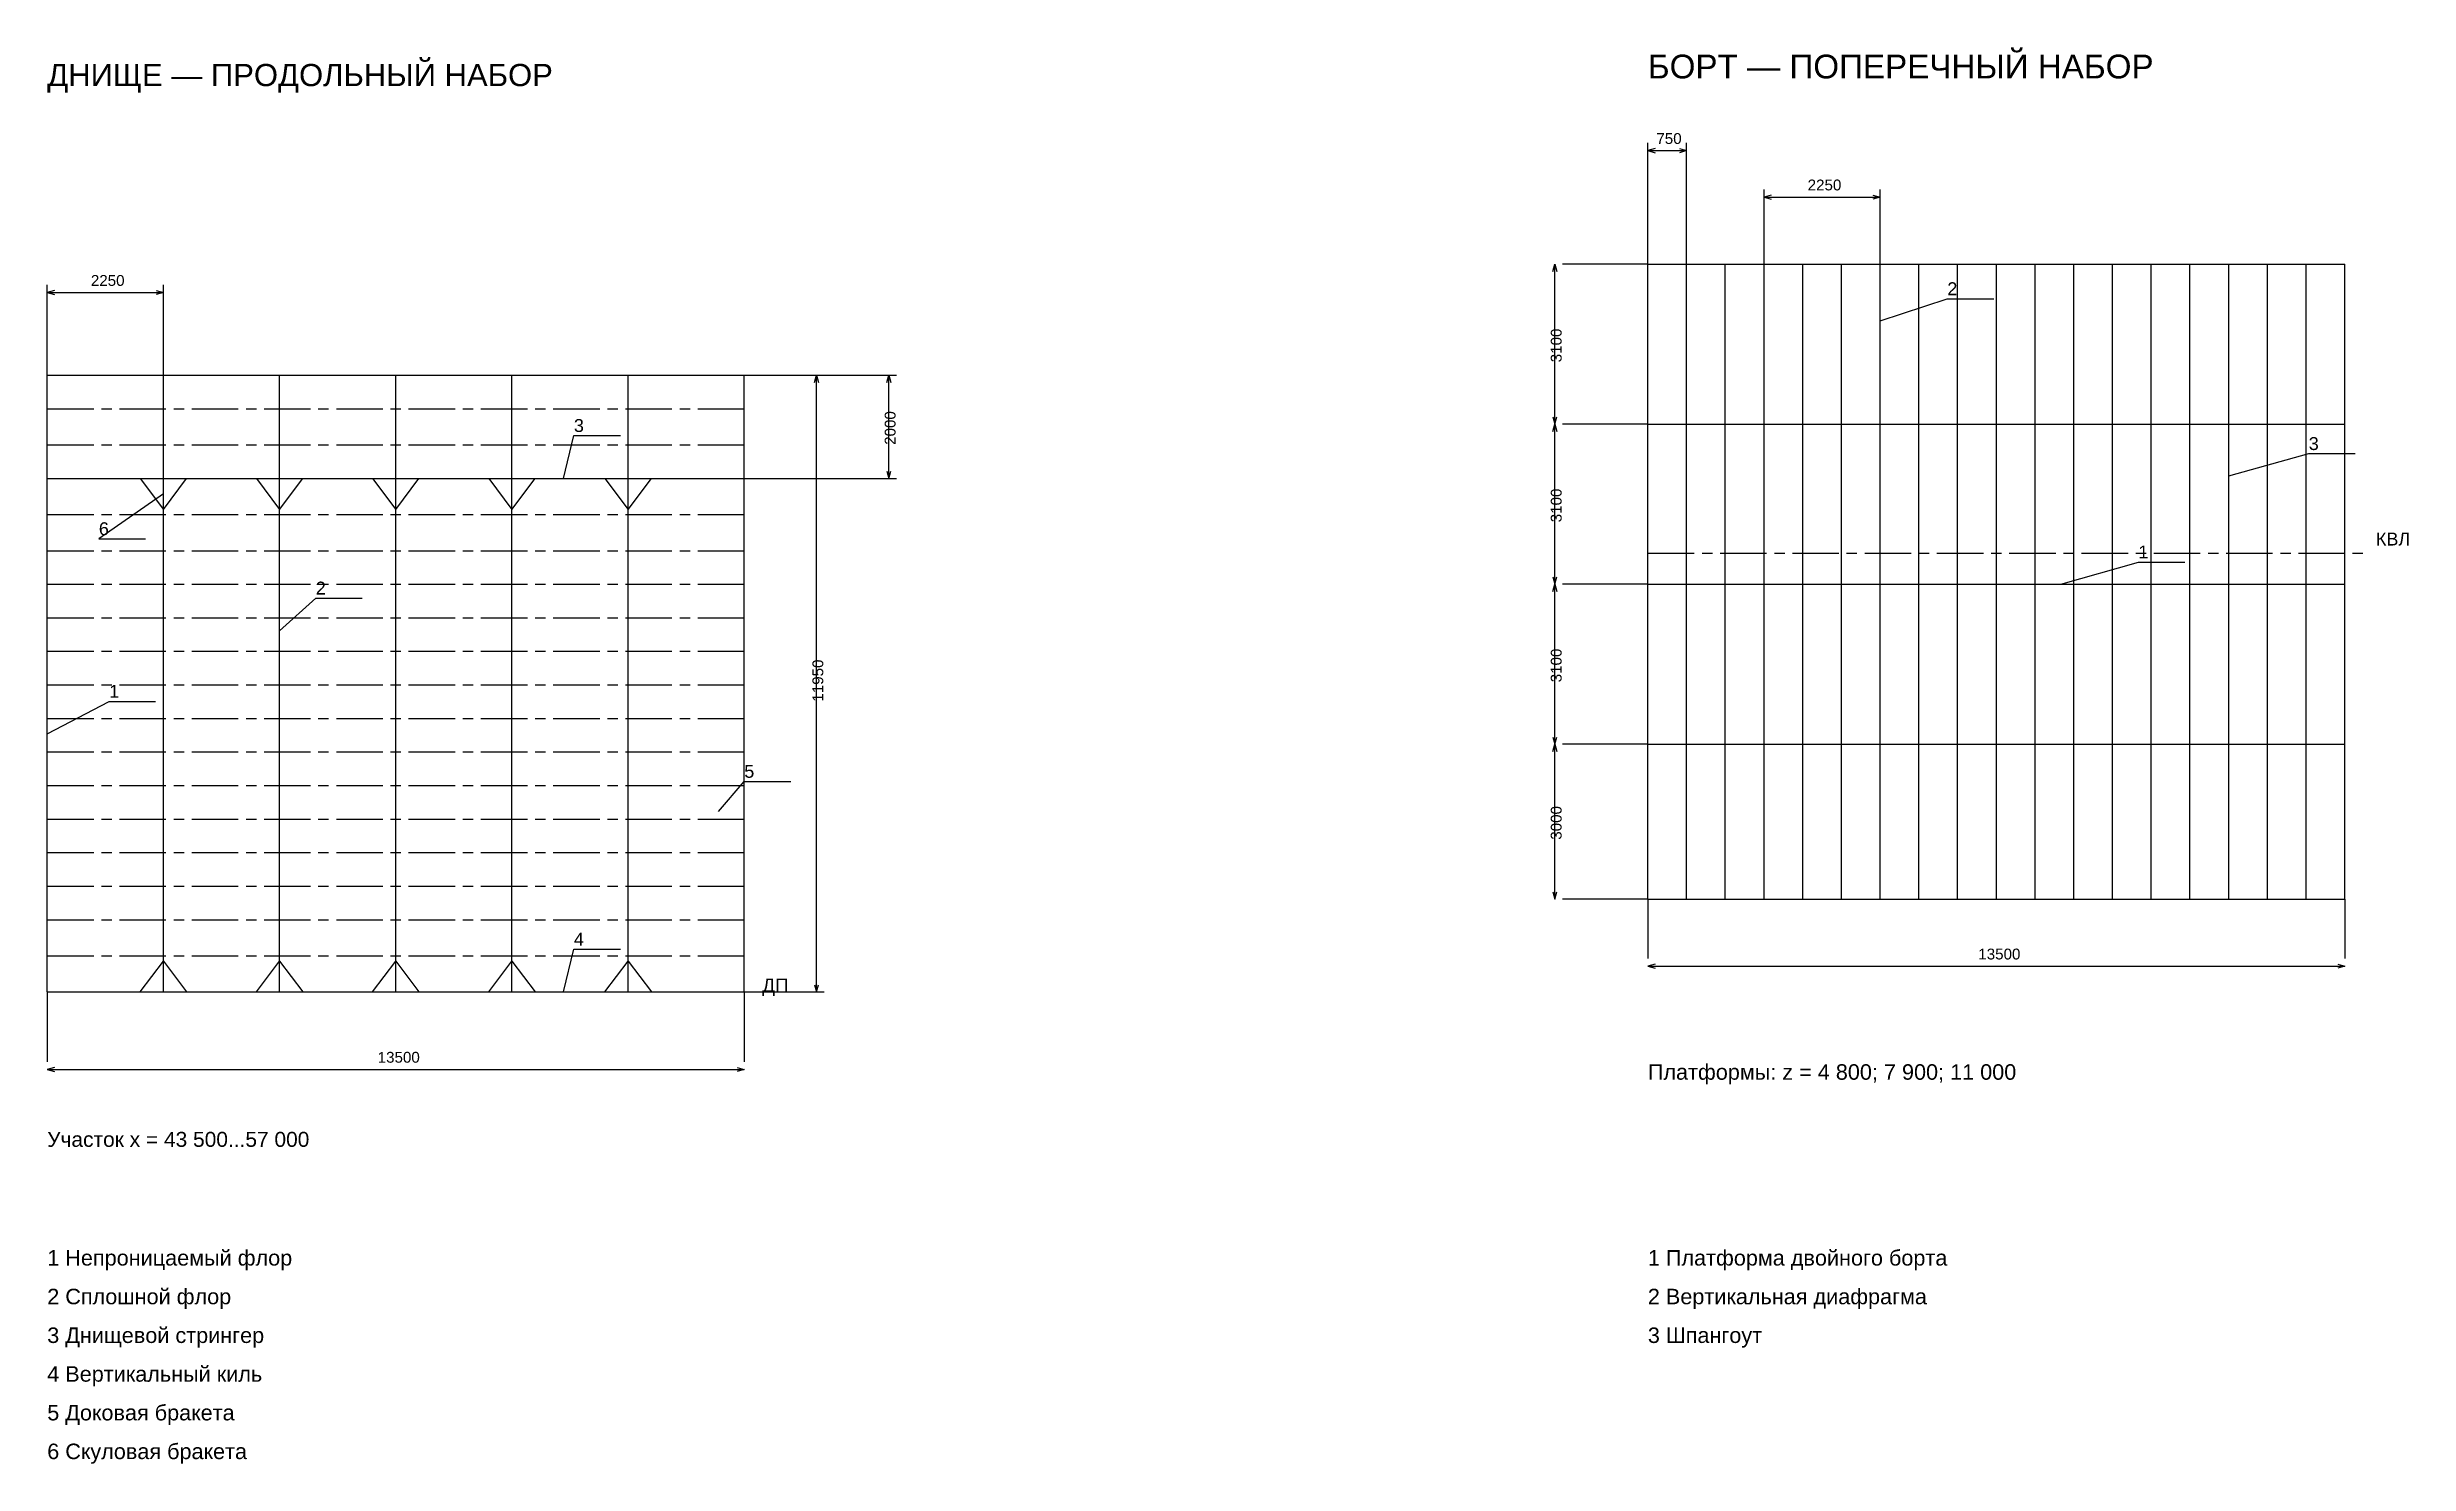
# Model space of a CAD drawing. Header units: millimetres. Extents: x -5500 to 138650, y -17240 to 192034.
# Drawn here: x 70000 to 115737, y 91860 to 119304 of the extents above; entities that cross this region are included whole.
import ezdxf

# ---------------------------------------------------------------- set-up
doc = ezdxf.new("R2010")
doc.units = ezdxf.units.MM
doc.linetypes.add('AXIS22', pattern=[1400, 900, -150, 200, -150])
for name, color, linetype in [('ARR_BOTTOM_CENTER', 30, 'AXIS22'), ('ARR_BOTTOM_DIM', 2, 'Continuous'), ('ARR_BOTTOM_HULL', 4, 'Continuous'), ('ARR_BOTTOM_MEMBER', 4, 'Continuous'), ('ARR_BOTTOM_SEAM', 7, 'Continuous'), ('ARR_BOTTOM_TEXT', 7, 'Continuous'), ('ARR_SIDE_CENTER', 30, 'AXIS22'), ('ARR_SIDE_DIM', 2, 'Continuous'), ('ARR_SIDE_HULL', 4, 'Continuous'), ('ARR_SIDE_MEMBER', 4, 'Continuous'), ('ARR_SIDE_SEAM', 7, 'Continuous'), ('ARR_SIDE_TEXT', 7, 'Continuous')]:
    doc.layers.add(name, color=color, linetype=linetype)
doc.styles.add('RU', font='arial.ttf')

msp = doc.modelspace()

# ---------------------------------------------------------------- texts
at = {"layer": 'ARR_BOTTOM_DIM', "style": 'RU'}
for s, p in [('2250', (70845, 114680)), ('13500', (76400, 99630))]:
    msp.add_text(s, height=210, dxfattribs=at).set_placement(p)
for s, p in [('2000', (86430, 111600)), ('11950', (85030, 106625))]:
    msp.add_text(s, height=210, rotation=90, dxfattribs=at).set_placement(p)
at = {"layer": 'ARR_BOTTOM_TEXT', "style": 'RU'}
for s, height, p in [('ДНИЩЕ — ПРОДОЛЬНЫЙ НАБОР', 430, (70000, 118550)), ('3', 250, (80200, 111850)), ('6', 250, (71000, 109850)), ('2', 250, (75200, 108700)), ('1', 250, (71200, 106700)), ('5', 250, (83500, 105150)), ('4', 250, (80200, 101900)), ('ДП', 260, (83850, 101000)), ('Участок x = 43 500...57 000', 290, (70000, 98000)), ('1 Непроницаемый флор', 300, (70000, 95700)), ('2 Сплошной флор', 300, (70000, 94950)), ('3 Днищевой стрингер', 300, (70000, 94200)), ('4 Вертикальный киль', 300, (70000, 93450)), ('5 Доковая бракета', 300, (70000, 92700)), ('6 Скуловая бракета', 300, (70000, 91950))]:
    msp.add_text(s, height=height, dxfattribs=at).set_placement(p)
at = {"layer": 'ARR_SIDE_DIM', "style": 'RU'}
for s, p in [('750', (101165, 117430)), ('2250', (104095, 116530)), ('13500', (107400, 101630))]:
    msp.add_text(s, height=210, dxfattribs=at).set_placement(p)
for s, p in [('3100', (99330, 113200)), ('3100', (99330, 110100)), ('3100', (99330, 107000)), ('3000', (99330, 103950))]:
    msp.add_text(s, height=210, rotation=90, dxfattribs=at).set_placement(p)
at = {"layer": 'ARR_SIDE_TEXT', "style": 'RU'}
for s, height, p in [('БОРТ — ПОПЕРЕЧНЫЙ НАБОР', 460, (101000, 118700)), ('2', 250, (106800, 114500)), ('3', 250, (113800, 111500)), ('КВЛ', 250, (115100, 109650)), ('1', 250, (110500, 109400)), ('Платформы: z = 4 800; 7 900; 11 000', 300, (101000, 99300)), ('1 Платформа двойного борта', 300, (101000, 95700)), ('2 Вертикальная диафрагма', 300, (101000, 94950)), ('3 Шпангоут', 300, (101000, 94200))]:
    msp.add_text(s, height=height, dxfattribs=at).set_placement(p)

# ---------------------------------------------------------------- linework, layer by layer
at = {"layer": 'ARR_BOTTOM_CENTER'}
for p, q in [((70000, 112300), (83500, 112300)), ((70000, 111600), (83500, 111600)), ((70000, 110250), (83500, 110250)), ((70000, 109550), (83500, 109550)), ((70000, 108900), (83500, 108900)), ((70000, 108250), (83500, 108250)), ((70000, 107600), (83500, 107600)), ((70000, 106950), (83500, 106950)), ((70000, 106300), (83500, 106300)), ((70000, 105650), (83500, 105650)), ((70000, 105000), (83500, 105000)), ((70000, 104350), (83500, 104350)), ((70000, 103700), (83500, 103700)), ((70000, 103050), (83500, 103050)), ((70000, 102400), (83500, 102400)), ((70000, 101700), (83500, 101700))]:
    msp.add_line(p, q, dxfattribs=at)
at = {"layer": 'ARR_BOTTOM_DIM'}
for p, q in [((70000, 112950), (70000, 114700)), ((70000, 114550), (72250, 114550)), ((72250, 112950), (72250, 114700)), ((83500, 112950), (85050, 112950)), ((83500, 112950), (86450, 112950)), ((84900, 101000), (84900, 112950)), ((86300, 110950), (86300, 112950)), ((83500, 110950), (86450, 110950)), ((70000, 101000), (70000, 99650)), ((83500, 101000), (83500, 99650)), ((83500, 101000), (85050, 101000)), ((70000, 99500), (83500, 99500))]:
    msp.add_line(p, q, dxfattribs=at)
for points in [[(70140, 114590), (70000, 114550), (70140, 114510)], [(72110, 114590), (72250, 114550), (72110, 114510)], [(84860, 112810), (84900, 112950), (84940, 112810)], [(86260, 112810), (86300, 112950), (86340, 112810)], [(86260, 111090), (86300, 110950), (86340, 111090)], [(84860, 101140), (84900, 101000), (84940, 101140)], [(70140, 99540), (70000, 99500), (70140, 99460)], [(83360, 99540), (83500, 99500), (83360, 99460)]]:
    msp.add_lwpolyline(points, dxfattribs=at)
at = {"layer": 'ARR_BOTTOM_HULL'}
for p, q in [((70000, 112950), (83500, 112950)), ((70000, 110950), (83500, 110950)), ((70000, 101000), (83500, 101000))]:
    msp.add_line(p, q, dxfattribs=at)
at = {"layer": 'ARR_BOTTOM_MEMBER'}
for p, q in [((70000, 101000), (70000, 112950)), ((72250, 101000), (72250, 112950)), ((74500, 101000), (74500, 112950)), ((76750, 101000), (76750, 112950)), ((79000, 101000), (79000, 112950)), ((81250, 101000), (81250, 112950)), ((83500, 101000), (83500, 112950))]:
    msp.add_line(p, q, dxfattribs=at)
for points in [[(71800, 110950), (72250, 110350), (72700, 110950)], [(74050, 110950), (74500, 110350), (74950, 110950)], [(76300, 110950), (76750, 110350), (77200, 110950)], [(78550, 110950), (79000, 110350), (79450, 110950)], [(80800, 110950), (81250, 110350), (81700, 110950)], [(71800, 101000), (72250, 101600), (72700, 101000)], [(74050, 101000), (74500, 101600), (74950, 101000)], [(76300, 101000), (76750, 101600), (77200, 101000)], [(78550, 101000), (79000, 101600), (79450, 101000)], [(80800, 101000), (81250, 101600), (81700, 101000)]]:
    msp.add_lwpolyline(points, dxfattribs=at)
at = {"layer": 'ARR_BOTTOM_SEAM'}
for p, q in [((70000, 101000), (70000, 112950)), ((83500, 101000), (83500, 112950))]:
    msp.add_line(p, q, dxfattribs=at)
for points in [[(80000, 110950), (80200, 111780), (81100, 111780)], [(72250, 110650), (71000, 109780), (71900, 109780)], [(74500, 108000), (75200, 108630), (76100, 108630)], [(70000, 106000), (71200, 106630), (72100, 106630)], [(83000, 104500), (83500, 105080), (84400, 105080)], [(80000, 101000), (80200, 101830), (81100, 101830)]]:
    msp.add_lwpolyline(points, dxfattribs=at)
at = {"layer": 'ARR_SIDE_CENTER'}
msp.add_line((101000, 109500), (115000, 109500), dxfattribs=at)
at = {"layer": 'ARR_SIDE_DIM'}
for p, q in [((101000, 115100), (101000, 117450)), ((101000, 117300), (101750, 117300)), ((101750, 115100), (101750, 117450)), ((103250, 115100), (103250, 116550)), ((103250, 116400), (105500, 116400)), ((105500, 115100), (105500, 116550)), ((99200, 112000), (99200, 115100)), ((101000, 115100), (99350, 115100)), ((99200, 108900), (99200, 112000)), ((101000, 112000), (99350, 112000)), ((101000, 112000), (99350, 112000)), ((99200, 105800), (99200, 108900)), ((101000, 108900), (99350, 108900)), ((101000, 108900), (99350, 108900)), ((99200, 102800), (99200, 105800)), ((101000, 105800), (99350, 105800)), ((101000, 105800), (99350, 105800)), ((101000, 102800), (99350, 102800)), ((101000, 102800), (101000, 101650)), ((114500, 102800), (114500, 101650)), ((101000, 101500), (114500, 101500))]:
    msp.add_line(p, q, dxfattribs=at)
for points in [[(101140, 117340), (101000, 117300), (101140, 117260)], [(101610, 117340), (101750, 117300), (101610, 117260)], [(103390, 116440), (103250, 116400), (103390, 116360)], [(105360, 116440), (105500, 116400), (105360, 116360)], [(99160, 114960), (99200, 115100), (99240, 114960)], [(99160, 112140), (99200, 112000), (99240, 112140)], [(99160, 111860), (99200, 112000), (99240, 111860)], [(99160, 109040), (99200, 108900), (99240, 109040)], [(99160, 108760), (99200, 108900), (99240, 108760)], [(99160, 105940), (99200, 105800), (99240, 105940)], [(99160, 105660), (99200, 105800), (99240, 105660)], [(99160, 102940), (99200, 102800), (99240, 102940)], [(101140, 101540), (101000, 101500), (101140, 101460)], [(114360, 101540), (114500, 101500), (114360, 101460)]]:
    msp.add_lwpolyline(points, dxfattribs=at)
at = {"layer": 'ARR_SIDE_HULL'}
for p, q in [((101000, 115100), (114500, 115100)), ((101000, 102800), (101000, 115100)), ((103250, 102800), (103250, 115100)), ((105500, 102800), (105500, 115100)), ((107750, 102800), (107750, 115100)), ((110000, 102800), (110000, 115100)), ((112250, 102800), (112250, 115100)), ((114500, 102800), (114500, 115100)), ((101000, 112000), (114500, 112000)), ((101000, 108900), (114500, 108900)), ((101000, 105800), (114500, 105800)), ((101000, 102800), (114500, 102800))]:
    msp.add_line(p, q, dxfattribs=at)
at = {"layer": 'ARR_SIDE_MEMBER'}
for p, q in [((101750, 102800), (101750, 115100)), ((102500, 102800), (102500, 115100)), ((104000, 102800), (104000, 115100)), ((104750, 102800), (104750, 115100)), ((106250, 102800), (106250, 115100)), ((107000, 102800), (107000, 115100)), ((108500, 102800), (108500, 115100)), ((109250, 102800), (109250, 115100)), ((110750, 102800), (110750, 115100)), ((111500, 102800), (111500, 115100)), ((113000, 102800), (113000, 115100)), ((113750, 102800), (113750, 115100))]:
    msp.add_line(p, q, dxfattribs=at)
at = {"layer": 'ARR_SIDE_SEAM'}
for points in [[(105500, 114000), (106800, 114430), (107700, 114430)], [(112250, 111000), (113800, 111430), (114700, 111430)], [(109000, 108900), (110500, 109330), (111400, 109330)]]:
    msp.add_lwpolyline(points, dxfattribs=at)

msp.set_redraw_order([(e.dxf.handle, doc.entitydb.next_handle()) for e in msp.query("TEXT MTEXT ATTDEF DIMENSION ARC_DIMENSION")])  # texts and dimensions are drawn at this point

doc.saveas('drawing.dxf')
